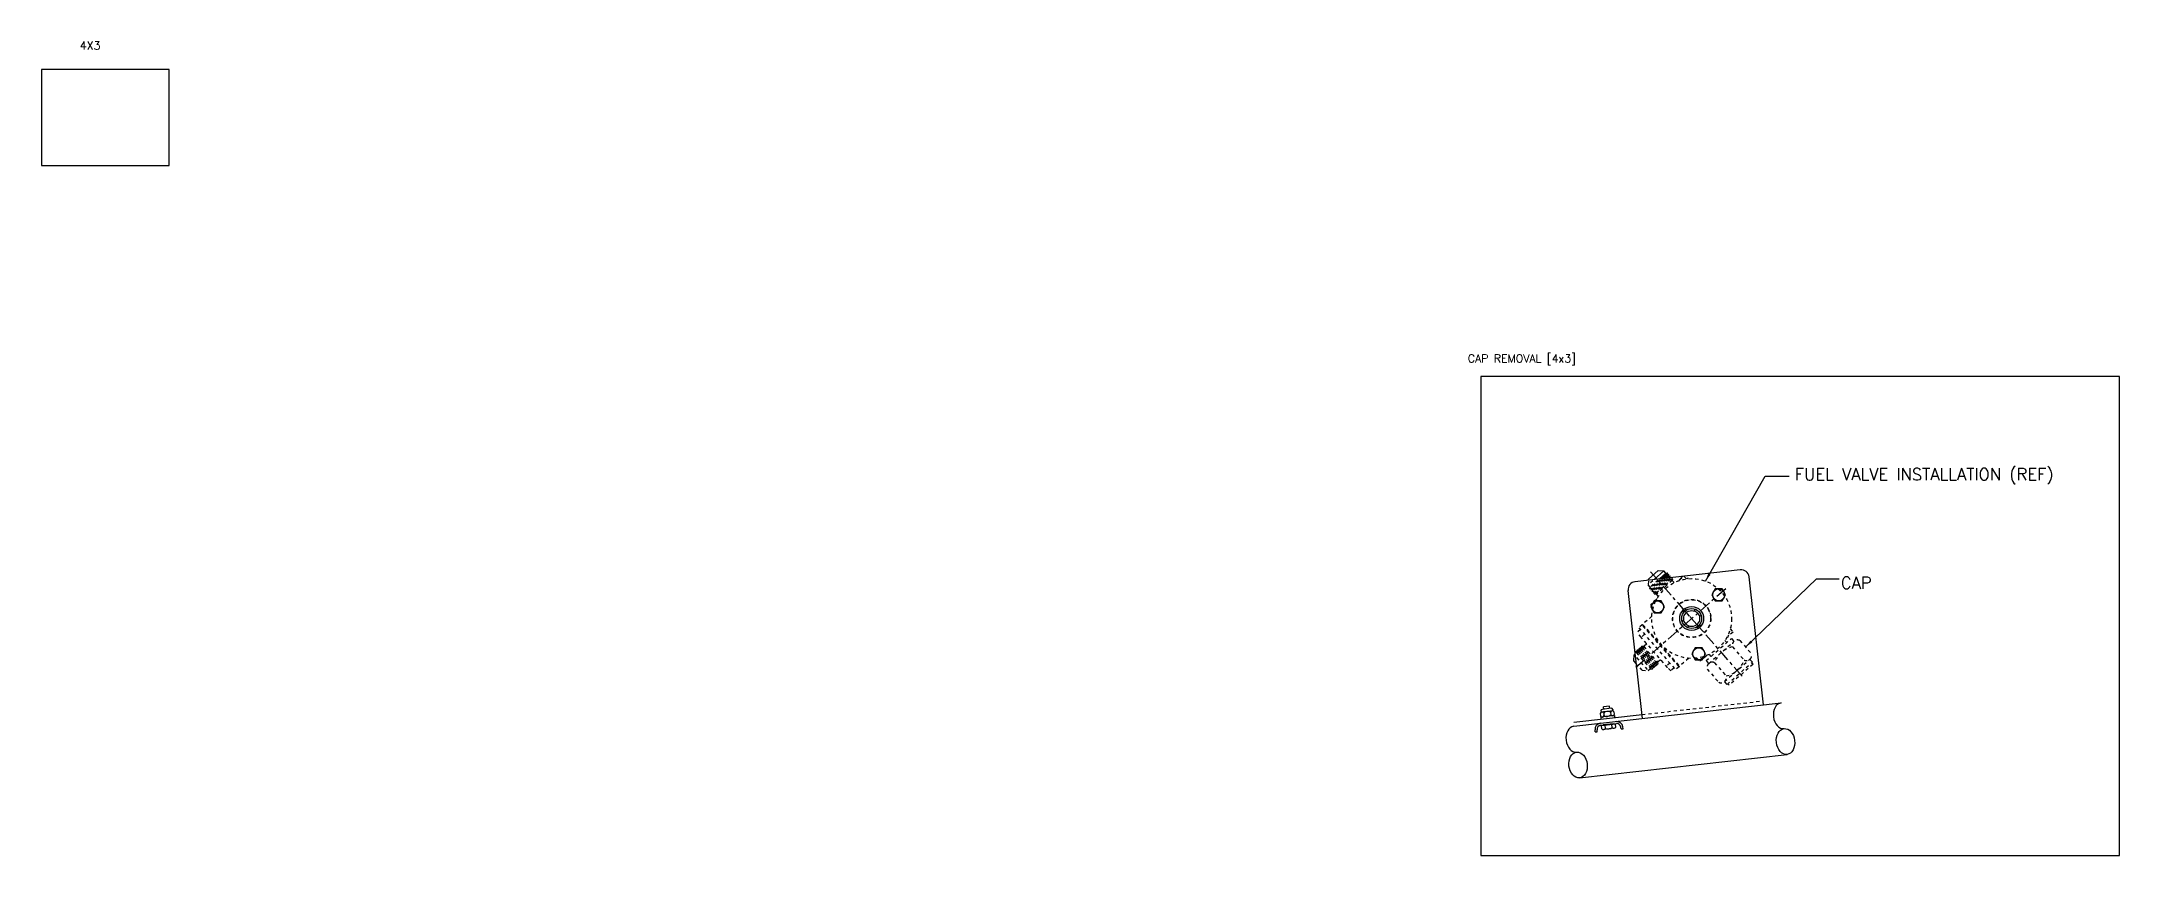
# Model space of a CAD drawing. Extents: x 0 to 235, y -192 to 68.
# Drawn here: x 1.9 to 67, y 42.2 to 67.7 of the extents above; entities that cross this region are included whole.
import ezdxf
from ezdxf.enums import TextEntityAlignment as Align

# ---------------------------------------------------------------- set-up
doc = ezdxf.new("R2010")
doc.units = 0
doc.header["$LTSCALE"] = 0.3
doc.header["$MEASUREMENT"] = 0
doc.linetypes.add('CENTER', pattern=[2, 1.25, -0.25, 0.25, -0.25])
doc.linetypes.add('HIDDEN', pattern=[0.375, 0.25, -0.125])
for name, color, linetype in [('1', 1, 'CONTINUOUS'), ('HW', 6, 'CONTINUOUS'), ('NOTES', 2, 'CONTINUOUS')]:
    doc.layers.add(name, color=color, linetype=linetype)
doc.styles.add('130', font='ROMANS', dxfattribs={"height": 0.125})
doc.styles.add('250', font='ROMANS', dxfattribs={"height": 0.25})
doc.styles.add('ROMANS', font='ROMANS.shx')
doc.dimstyles.new('DECIMAL', dxfattribs={"dimtxt": 0.125, "dimasz": 0.15, "dimexe": 0.12, "dimexo": 0.12, "dimgap": 0.05, "dimtad": 0, "dimtih": 1, "dimtoh": 1, "dimzin": 4, "dimdsep": 46, "dimtxsty": 'ROMANS', "dimcen": 0.09, "dimclrd": 6, "dimclre": 6, "dimclrt": 256, "dimadec": 0, "dimazin": 0, "dimtfac": 0.72, "dimtofl": 0, "dimtmove": 0, "dimatfit": 3, "dimfxl": 1, "dimtolj": 1, "dimtzin": 4, "dimarcsym": 0})
doc.dimstyles.new('FRACTION', dxfattribs={"dimtxt": 0.125, "dimasz": 0.15, "dimexe": 0.12, "dimexo": 0.12, "dimgap": 0.05, "dimtad": 0, "dimtih": 1, "dimtoh": 1, "dimdec": 4, "dimzin": 4, "dimdsep": 46, "dimlunit": 5, "dimtxsty": 'ROMANS', "dimcen": 0.09, "dimclrd": 6, "dimclre": 6, "dimclrt": 256, "dimadec": 0, "dimazin": 0, "dimtfac": 0.72, "dimtdec": 4, "dimtofl": 0, "dimtmove": 0, "dimatfit": 3, "dimfxl": 1, "dimfrac": 2, "dimtolj": 1, "dimtzin": 4, "dimarcsym": 0})

msp = doc.modelspace()

# ---------------------------------------------------------------- texts
at = {"layer": 'NOTES', "color": 11, "style": '250'}
for s, p in [('4X3', (3.434656, 67.608143)), ('CAP REMOVAL [4x3]', (48.267855, 57.788584))]:
    msp.add_text(s, height=0.25, dxfattribs=at).set_placement(p, align=Align.MIDDLE)
at = {"layer": 'NOTES', "char_height": 0.375}
for s, insert, attachment_point, style in [('FUEL VALVE INSTALLATION (REF)', (56.813736, 54.115869), 4, '130'), ('CAP', (58.255725, 50.96599), 1, 'ROMANS')]:
    msp.add_mtext(s, dxfattribs=dict(at, insert=insert, attachment_point=attachment_point, style=style))

# ---------------------------------------------------------------- linework, layer by layer
at = {"layer": '1', "color": 41}
for p, q in [((55.102848, 51.185567), (51.799024, 50.812391)), ((52.228993, 50.860957), (52.231406, 50.897943)), ((52.231406, 50.897943), (52.532064, 51.16177)), ((52.409604, 50.881357), (52.715522, 51.1498)), ((52.532064, 51.16177), (52.715522, 51.1498)), ((52.572742, 50.899784), (52.777356, 51.079333)), ((52.624946, 50.905681), (52.832659, 51.087948)), ((52.67715, 50.911577), (52.81693, 51.034234)), ((52.777356, 51.079333), (52.715522, 51.1498)), ((52.729355, 50.917474), (52.872233, 51.042849)), ((52.777356, 51.079333), (52.832659, 51.087948)), ((52.781559, 50.923371), (52.856504, 50.989135)), ((52.81693, 51.034234), (52.832659, 51.087948)), ((52.81693, 51.034234), (52.872233, 51.042849)), ((52.833763, 50.929267), (52.911807, 50.99775)), ((52.856504, 50.989135), (52.872233, 51.042849)), ((52.856504, 50.989135), (52.911807, 50.99775)), ((52.885967, 50.935164), (52.896078, 50.944036)), ((52.896078, 50.944036), (52.911807, 50.99775)), ((52.896078, 50.944036), (52.951381, 50.952652)), ((52.948322, 50.942207), (52.951381, 50.952652)), ((55.832244, 46.955423), (55.379328, 50.965206)), ((52.04529, 46.527677), (51.592374, 50.537459)), ((53.338614, 49.611137), (53.28607, 49.56503)), ((53.375689, 49.972948), (53.300525, 49.906991)), ((53.340099, 49.861893), (53.300525, 49.906991)), ((53.415263, 49.927849), (53.375689, 49.972948)), ((53.716629, 49.942845), (53.664086, 49.896738)), ((53.867067, 49.412972), (53.827493, 49.458071)), ((53.881521, 49.754933), (53.828978, 49.708826)), ((53.503505, 49.423226), (53.450962, 49.377119)), ((53.791902, 49.347015), (53.752328, 49.392114)), ((53.867067, 49.412972), (53.791902, 49.347015)), ((51.773833, 48.337828), (51.785803, 48.521286)), ((51.850727, 48.250199), (51.773833, 48.337828)), ((51.817013, 48.548672), (51.785803, 48.521286)), ((51.825175, 48.476418), (51.785803, 48.521286)), ((49.890676, 46.284307), (56.386386, 47.018015)), ((49.890676, 46.410102), (52.03126, 46.651887)), ((50.72998, 46.315708), (51.225827, 46.371716)), ((51.195412, 46.352178), (50.763988, 46.303448)), ((50.775099, 46.205073), (50.763988, 46.303448)), ((51.144842, 46.362568), (50.810965, 46.324856)), ((50.812761, 46.308957), (50.810965, 46.324856)), ((51.154706, 46.221786), (50.831759, 46.185308)), ((50.882955, 46.217256), (50.871844, 46.31563)), ((51.098667, 46.241621), (51.087556, 46.339996)), ((51.146638, 46.346669), (51.144842, 46.362568)), ((51.206523, 46.253804), (51.195412, 46.352178)), ((51.371026, 46.199927), (51.364067, 46.261535)), ((51.371026, 46.199927), (51.433628, 46.206998)), ((51.433628, 46.206998), (51.426669, 46.268606)), ((50.564157, 46.108789), (50.557198, 46.170397)), ((50.564157, 46.108789), (50.626759, 46.11586)), ((50.626759, 46.11586), (50.6198, 46.177468))]:
    msp.add_line(p, q, dxfattribs=at)
at = {"layer": '1', "color": 41, "linetype": 'HIDDEN'}
for p, q in [((52.368799, 50.845551), (52.219436, 50.714485)), ((52.226942, 50.829528), (52.219436, 50.714485)), ((52.584141, 50.869875), (52.265542, 50.590305)), ((52.531937, 50.863978), (52.28127, 50.644019)), ((52.68855, 50.881668), (52.305116, 50.545206)), ((52.636346, 50.875771), (52.320844, 50.59892)), ((52.792958, 50.893461), (52.34469, 50.500107)), ((52.740754, 50.887565), (52.360418, 50.553821)), ((52.897367, 50.905254), (52.384264, 50.455008)), ((52.845162, 50.899358), (52.399992, 50.508722)), ((52.990955, 50.907553), (52.423838, 50.40991)), ((52.935652, 50.898938), (52.439566, 50.463624)), ((52.975226, 50.853839), (52.47914, 50.418525)), ((52.935652, 50.898938), (52.938875, 50.909943)), ((52.935652, 50.898938), (52.990955, 50.907553)), ((52.975226, 50.853839), (52.990955, 50.907553)), ((53.03663, 50.783863), (52.975226, 50.853839)), ((53.297375, 50.971884), (53.129358, 50.82445)), ((53.19707, 50.870563), (53.335706, 50.992216)), ((53.212097, 50.853439), (53.19707, 50.870563)), ((53.30397, 50.964368), (53.297375, 50.971884)), ((53.417603, 50.898885), (53.335706, 50.992216)), ((53.471474, 50.925094), (53.445508, 50.902309)), ((53.487963, 50.906303), (53.471474, 50.925094)), ((52.28127, 50.644019), (52.219436, 50.714485)), ((52.28127, 50.644019), (52.265542, 50.590305)), ((52.320844, 50.59892), (52.265542, 50.590305)), ((52.295095, 50.079083), (52.433731, 50.200735)), ((52.320844, 50.59892), (52.305116, 50.545206)), ((52.360418, 50.553821), (52.305116, 50.545206)), ((52.488252, 50.261882), (52.320235, 50.114447)), ((52.32683, 50.106931), (52.320235, 50.114447)), ((52.360418, 50.553821), (52.34469, 50.500107)), ((52.399992, 50.508722), (52.34469, 50.500107)), ((52.399992, 50.508722), (52.384264, 50.455008)), ((52.439566, 50.463624), (52.384264, 50.455008)), ((52.439566, 50.463624), (52.423838, 50.40991)), ((52.47914, 50.418525), (52.423838, 50.40991)), ((52.448757, 50.183611), (52.433731, 50.200735)), ((52.540544, 50.348549), (52.47914, 50.418525)), ((52.033293, 49.463533), (51.928063, 49.371194)), ((53.187535, 48.148152), (52.033293, 49.463533)), ((52.052234, 49.45711), (52.033293, 49.463533)), ((52.335696, 49.728891), (52.048326, 49.476724)), ((52.048326, 49.476724), (53.202568, 48.161344)), ((52.048326, 49.476724), (52.052234, 49.45711)), ((52.052234, 49.45711), (53.183628, 48.167767)), ((52.376993, 49.985752), (52.295095, 50.079083)), ((52.369971, 49.958529), (52.344005, 49.935744)), ((52.360494, 49.916953), (52.344005, 49.935744)), ((51.978261, 49.313988), (51.87303, 49.221648)), ((52.003483, 49.072984), (51.87303, 49.221648)), ((51.928063, 49.371194), (53.082305, 48.055813)), ((51.971235, 49.109734), (51.963718, 49.103138)), ((51.963718, 49.103138), (52.821155, 48.125998)), ((52.108713, 49.165323), (52.003483, 49.072984)), ((52.17478, 48.862611), (52.081764, 48.78099)), ((54.627048, 48.971414), (54.683501, 48.90708)), ((54.67934, 49.058082), (54.740623, 49.111858)), ((54.718936, 49.136573), (54.740623, 49.111858)), ((54.878926, 49.233218), (54.740623, 49.111858)), ((54.790529, 49.333955), (54.878926, 49.233218)), ((54.790599, 49.334212), (54.872496, 49.240881)), ((54.79762, 49.361435), (54.823586, 49.38422)), ((54.807097, 49.403011), (54.823586, 49.38422)), ((54.872496, 49.240881), (54.87233, 49.240734)), ((51.85627, 48.58312), (51.845397, 48.573579)), ((51.847655, 48.638422), (52.345298, 48.071305)), ((51.85627, 48.58312), (51.847655, 48.638422)), ((51.901369, 48.622694), (51.847655, 48.638422)), ((51.85627, 48.58312), (52.291584, 48.087034)), ((51.860981, 48.435613), (52.221117, 48.025199)), ((51.905746, 48.187499), (51.886533, 48.209395)), ((51.892753, 48.677996), (52.390397, 48.110879)), ((51.946467, 48.662268), (51.892753, 48.677996)), ((51.901369, 48.622694), (51.892753, 48.677996)), ((51.901369, 48.622694), (52.336683, 48.126608)), ((52.037659, 48.03717), (51.905746, 48.187499)), ((51.937852, 48.71757), (52.435495, 48.150453)), ((51.946467, 48.662268), (51.937852, 48.71757)), ((51.991566, 48.701842), (51.937852, 48.71757)), ((51.946467, 48.662268), (52.381781, 48.166182)), ((51.982951, 48.757144), (52.480594, 48.190027)), ((52.036665, 48.741416), (51.982951, 48.757144)), ((51.991566, 48.701842), (51.982951, 48.757144)), ((51.991566, 48.701842), (52.42688, 48.205756)), ((52.02805, 48.796718), (52.525693, 48.229601)), ((52.036665, 48.741416), (52.02805, 48.796718)), ((52.081764, 48.78099), (52.02805, 48.796718)), ((52.036665, 48.741416), (52.471979, 48.24533)), ((52.081764, 48.78099), (52.517078, 48.284904)), ((52.381781, 48.166182), (52.435495, 48.150453)), ((52.381781, 48.166182), (52.390397, 48.110879)), ((52.42688, 48.205756), (52.435495, 48.150453)), ((52.42688, 48.205756), (52.480594, 48.190027)), ((52.471979, 48.24533), (52.525693, 48.229601)), ((52.471979, 48.24533), (52.480594, 48.190027)), ((52.610094, 48.366525), (52.517078, 48.284904)), ((52.517078, 48.284904), (52.525693, 48.229601)), ((52.901654, 48.261683), (52.796424, 48.169344)), ((52.926876, 48.02068), (52.796424, 48.169344)), ((53.183628, 48.167767), (53.202568, 48.161344)), ((53.187535, 48.148152), (53.183628, 48.167767)), ((53.489938, 48.41351), (53.202568, 48.161344)), ((53.679628, 48.413661), (53.696117, 48.39487)), ((53.696117, 48.39487), (53.722083, 48.417655)), ((53.750251, 48.421114), (53.838648, 48.320378)), ((53.907799, 48.381058), (53.838648, 48.320378)), ((53.976951, 48.441738), (53.907799, 48.381058)), ((53.955263, 48.466453), (53.976951, 48.441738)), ((53.976951, 48.441738), (54.038234, 48.495514)), ((54.130961, 48.5361), (54.187415, 48.471766)), ((52.037659, 48.03717), (52.221117, 48.025199)), ((52.291584, 48.087034), (52.221117, 48.025199)), ((52.291584, 48.087034), (52.345298, 48.071305)), ((52.336683, 48.126608), (52.345298, 48.071305)), ((52.336683, 48.126608), (52.390397, 48.110879)), ((52.828672, 48.132594), (52.821155, 48.125998)), ((53.032107, 48.113019), (52.926876, 48.02068)), ((53.187535, 48.148152), (53.082305, 48.055813)), ((52.03126, 46.651887), (55.818214, 47.079634))]:
    msp.add_line(p, q, dxfattribs=at)
at = {"layer": '1', "color": 41, "linetype": 'CENTER'}
for p, q in [((55.165804, 47.857116), (52.297933, 51.125358)), ((54.649127, 50.594807), (51.784624, 48.081214)), ((53.908632, 49.289796), (53.258959, 50.030167))]:
    msp.add_line(p, q, dxfattribs=at)
at = {"layer": '1', "color": 4, "linetype": 'HIDDEN'}
for p, q in [((54.038965, 48.341501), (54.831951, 49.037344)), ((54.118113, 48.251304), (54.911099, 48.947147)), ((54.831951, 49.037344), (54.911099, 48.947147)), ((55.091682, 48.972566), (55.454444, 48.559161)), ((54.038965, 48.341501), (54.118113, 48.251304)), ((54.298695, 48.276723), (54.661457, 47.863318)), ((54.612788, 47.687569), (55.405774, 48.383412)), ((54.691936, 47.597372), (55.484922, 48.293215)), ((55.505475, 48.228099), (54.753829, 47.568532)), ((54.86243, 48.771398), (55.225192, 48.357993)), ((55.484922, 48.293215), (55.405774, 48.383412)), ((55.464252, 48.275077), (55.505475, 48.228099)), ((54.069443, 48.075555), (54.432205, 47.66215)), ((54.691936, 47.597372), (54.612788, 47.687569)), ((54.712606, 47.61551), (54.753829, 47.568532))]:
    msp.add_line(p, q, dxfattribs=at)
at = {"layer": '1', "color": 41, "linetype": 'Continuous'}
msp.add_line((50.073176, 44.668581), (56.568887, 45.40229), dxfattribs=at)
at = {"layer": '1', "color": 41}
for points in [[(52.409661, 49.833398), (52.626745, 49.833178), (52.735477, 50.021068), (52.627125, 50.209178), (52.410041, 50.209398), (52.301309, 50.021508)], [(54.320665, 50.214104), (54.537749, 50.213885), (54.646481, 50.401775), (54.538129, 50.589885), (54.321046, 50.590104), (54.212314, 50.402214)], [(53.694865, 48.368773), (53.911948, 48.368553), (54.02068, 48.556443), (53.912329, 48.744553), (53.695245, 48.744773), (53.586513, 48.556882)]]:
    msp.add_lwpolyline(points, close=True, dxfattribs=at)
at = {"layer": '1', "color": 41, "linetype": 'HIDDEN'}
for radius in [1.25, 0.6, 0.59]:
    msp.add_circle((53.583796, 49.659982), radius, dxfattribs=at)
at = {"layer": '1', "color": 41}
for centre, radius in [((52.518393, 50.021288), 0.188), ((54.429397, 50.401994), 0.188), ((53.583796, 49.659982), 0.375), ((53.583796, 49.659982), 0.3125), ((53.583796, 49.659982), 0.25), ((53.803597, 48.556663), 0.188)]:
    msp.add_circle(centre, radius, dxfattribs=at)
for centre, radius, start, end in [((51.840795, 50.565519), 0.25, 96.44440086, 186.44440086), ((55.130908, 50.937146), 0.25, 6.44440086, 96.44440086), ((50.74401, 46.191498), 0.188, 96.44440086, 186.44440086), ((50.74401, 46.191498), 0.125, 96.44440086, 186.44440086), ((50.824139, 46.254438), 0.069583, 225.18926616, 327.69953557), ((50.966841, 46.441653), 0.239564, 249.50289548, 303.38590625), ((51.147707, 46.290986), 0.069583, 225.18926616, 327.69953557), ((51.239857, 46.247505), 0.188, 6.44440086, 96.44440086), ((51.239857, 46.247505), 0.125, 6.44440086, 96.44440086)]:
    msp.add_arc(centre, radius, start, end, dxfattribs=at)
at = {"layer": '1', "color": 4, "linetype": 'HIDDEN'}
for centre, radius, start, end in [((55.020773, 48.822162), 0.166281, 131.26684476, 197.77557791), ((55.020773, 48.822162), 0.166281, 64.75811161, 131.26684476), ((54.227786, 48.126319), 0.166281, 131.26684476, 197.77557791), ((54.227786, 48.126319), 0.166281, 64.75811161, 131.26684476), ((55.011342, 48.033142), 0.753125, 101.40401041, 161.12967912), ((54.512545, 48.601574), 0.753125, 281.40401041, 341.12967912), ((55.296101, 48.508397), 0.166281, 244.75811161, 311.26684476), ((55.296101, 48.508397), 0.166281, 311.26684476, 17.77557791), ((54.503114, 47.812554), 0.166281, 244.75811161, 311.26684476), ((54.503114, 47.812554), 0.166281, 311.26684476, 17.77557791)]:
    msp.add_arc(centre, radius, start, end, dxfattribs=at)
at = {"layer": '1', "color": 41, "linetype": 'Continuous'}
for centre in [(56.432011, 46.614084), (49.936301, 45.880376)]:
    msp.add_ellipse(centre, major_axis=(0.045625, -0.403931), ratio=0.707106781, start_param=3.141592654, end_param=6.283185307, dxfattribs=at)
for centre in [(56.523262, 45.806221), (50.027551, 45.072513)]:
    msp.add_ellipse(centre, major_axis=(0.045625, -0.403931), ratio=0.707106781, dxfattribs=at)
at = {"layer": 'HW', "color": 41}
for p, q in [((51.008365, 46.911526), (50.821553, 46.890425)), ((50.829437, 46.82063), (50.821553, 46.890425)), ((51.016249, 46.841731), (51.008365, 46.911526)), ((50.721121, 46.687601), (50.730328, 46.606092)), ((51.164926, 46.617433), (50.734538, 46.568819)), ((50.734538, 46.568819), (50.741609, 46.506217)), ((50.743803, 46.765659), (50.748541, 46.723714)), ((50.824508, 46.737027), (50.77071, 46.73095)), ((51.062207, 46.846922), (50.783479, 46.815439)), ((51.039702, 46.761334), (50.824508, 46.737027)), ((50.828718, 46.699754), (50.837925, 46.618245)), ((51.093501, 46.76741), (51.039702, 46.761334)), ((51.043912, 46.724061), (51.053119, 46.642552)), ((51.111987, 46.807247), (51.116724, 46.765302)), ((51.151509, 46.736214), (51.160716, 46.654705)), ((51.164926, 46.617433), (51.171997, 46.554831))]:
    msp.add_line(p, q, dxfattribs=at)
for centre, radius, start, end in [((51.067259, 46.802195), 0.045012, 6.44440086, 96.44440086), ((50.7772, 46.673488), 0.057827, 27.01439295, 165.87440877), ((50.781846, 46.632358), 0.057827, 207.01439295, 345.87440877), ((50.788531, 46.770711), 0.045012, 96.44440086, 186.44440086), ((50.951752, 46.575241), 0.175045, 58.23119016, 134.65761156), ((50.930085, 46.767065), 0.175045, 238.23119016, 314.65761156), ((51.099991, 46.709948), 0.057827, 27.01439295, 165.87440877), ((51.104637, 46.668818), 0.057827, 207.01439295, 345.87440877)]:
    msp.add_arc(centre, radius, start, end, dxfattribs=at)
at = {"layer": 'NOTES'}
for p, q in [((5.913343, 66.852293), (1.913343, 66.852293)), ((1.913343, 66.852293), (1.913343, 63.852293)), ((5.913343, 63.852293), (5.913343, 66.852293)), ((1.913343, 63.852293), (5.913343, 63.852293)), ((66.978748, 57.238436), (46.978748, 57.238436)), ((46.978748, 57.238436), (46.978748, 42.238436)), ((66.978748, 42.238436), (66.978748, 57.238436)), ((46.978748, 42.238436), (66.978748, 42.238436))]:
    msp.add_line(p, q, dxfattribs=at)

msp.set_redraw_order([(e.dxf.handle, doc.entitydb.next_handle()) for e in msp.query("TEXT MTEXT ATTDEF DIMENSION ARC_DIMENSION")])  # texts and dimensions are drawn at this point

# ---------------------------------------------------------------- leaders
at = {"layer": 'NOTES', "color": 6, "annotation_type": 0, "has_hookline": 1, "hookline_direction": 0}
msp.add_leader([(54.01487, 50.8333), (55.883736, 54.115869), (56.633736, 54.115869)], dimstyle='DECIMAL', override={"dimasz": 0.25}, dxfattribs=at)
at = {"layer": 'NOTES', "annotation_type": 0, "has_hookline": 1, "hookline_direction": 0, "text_width": 0.964286}
msp.add_leader([(55.273063, 48.765864), (57.487752, 50.90349), (58.205725, 50.90349)], dimstyle='FRACTION', override={"dimasz": 0.25, "dimgap": 0.05, "dimtad": 0}, dxfattribs=at)

doc.saveas('drawing.dxf')
